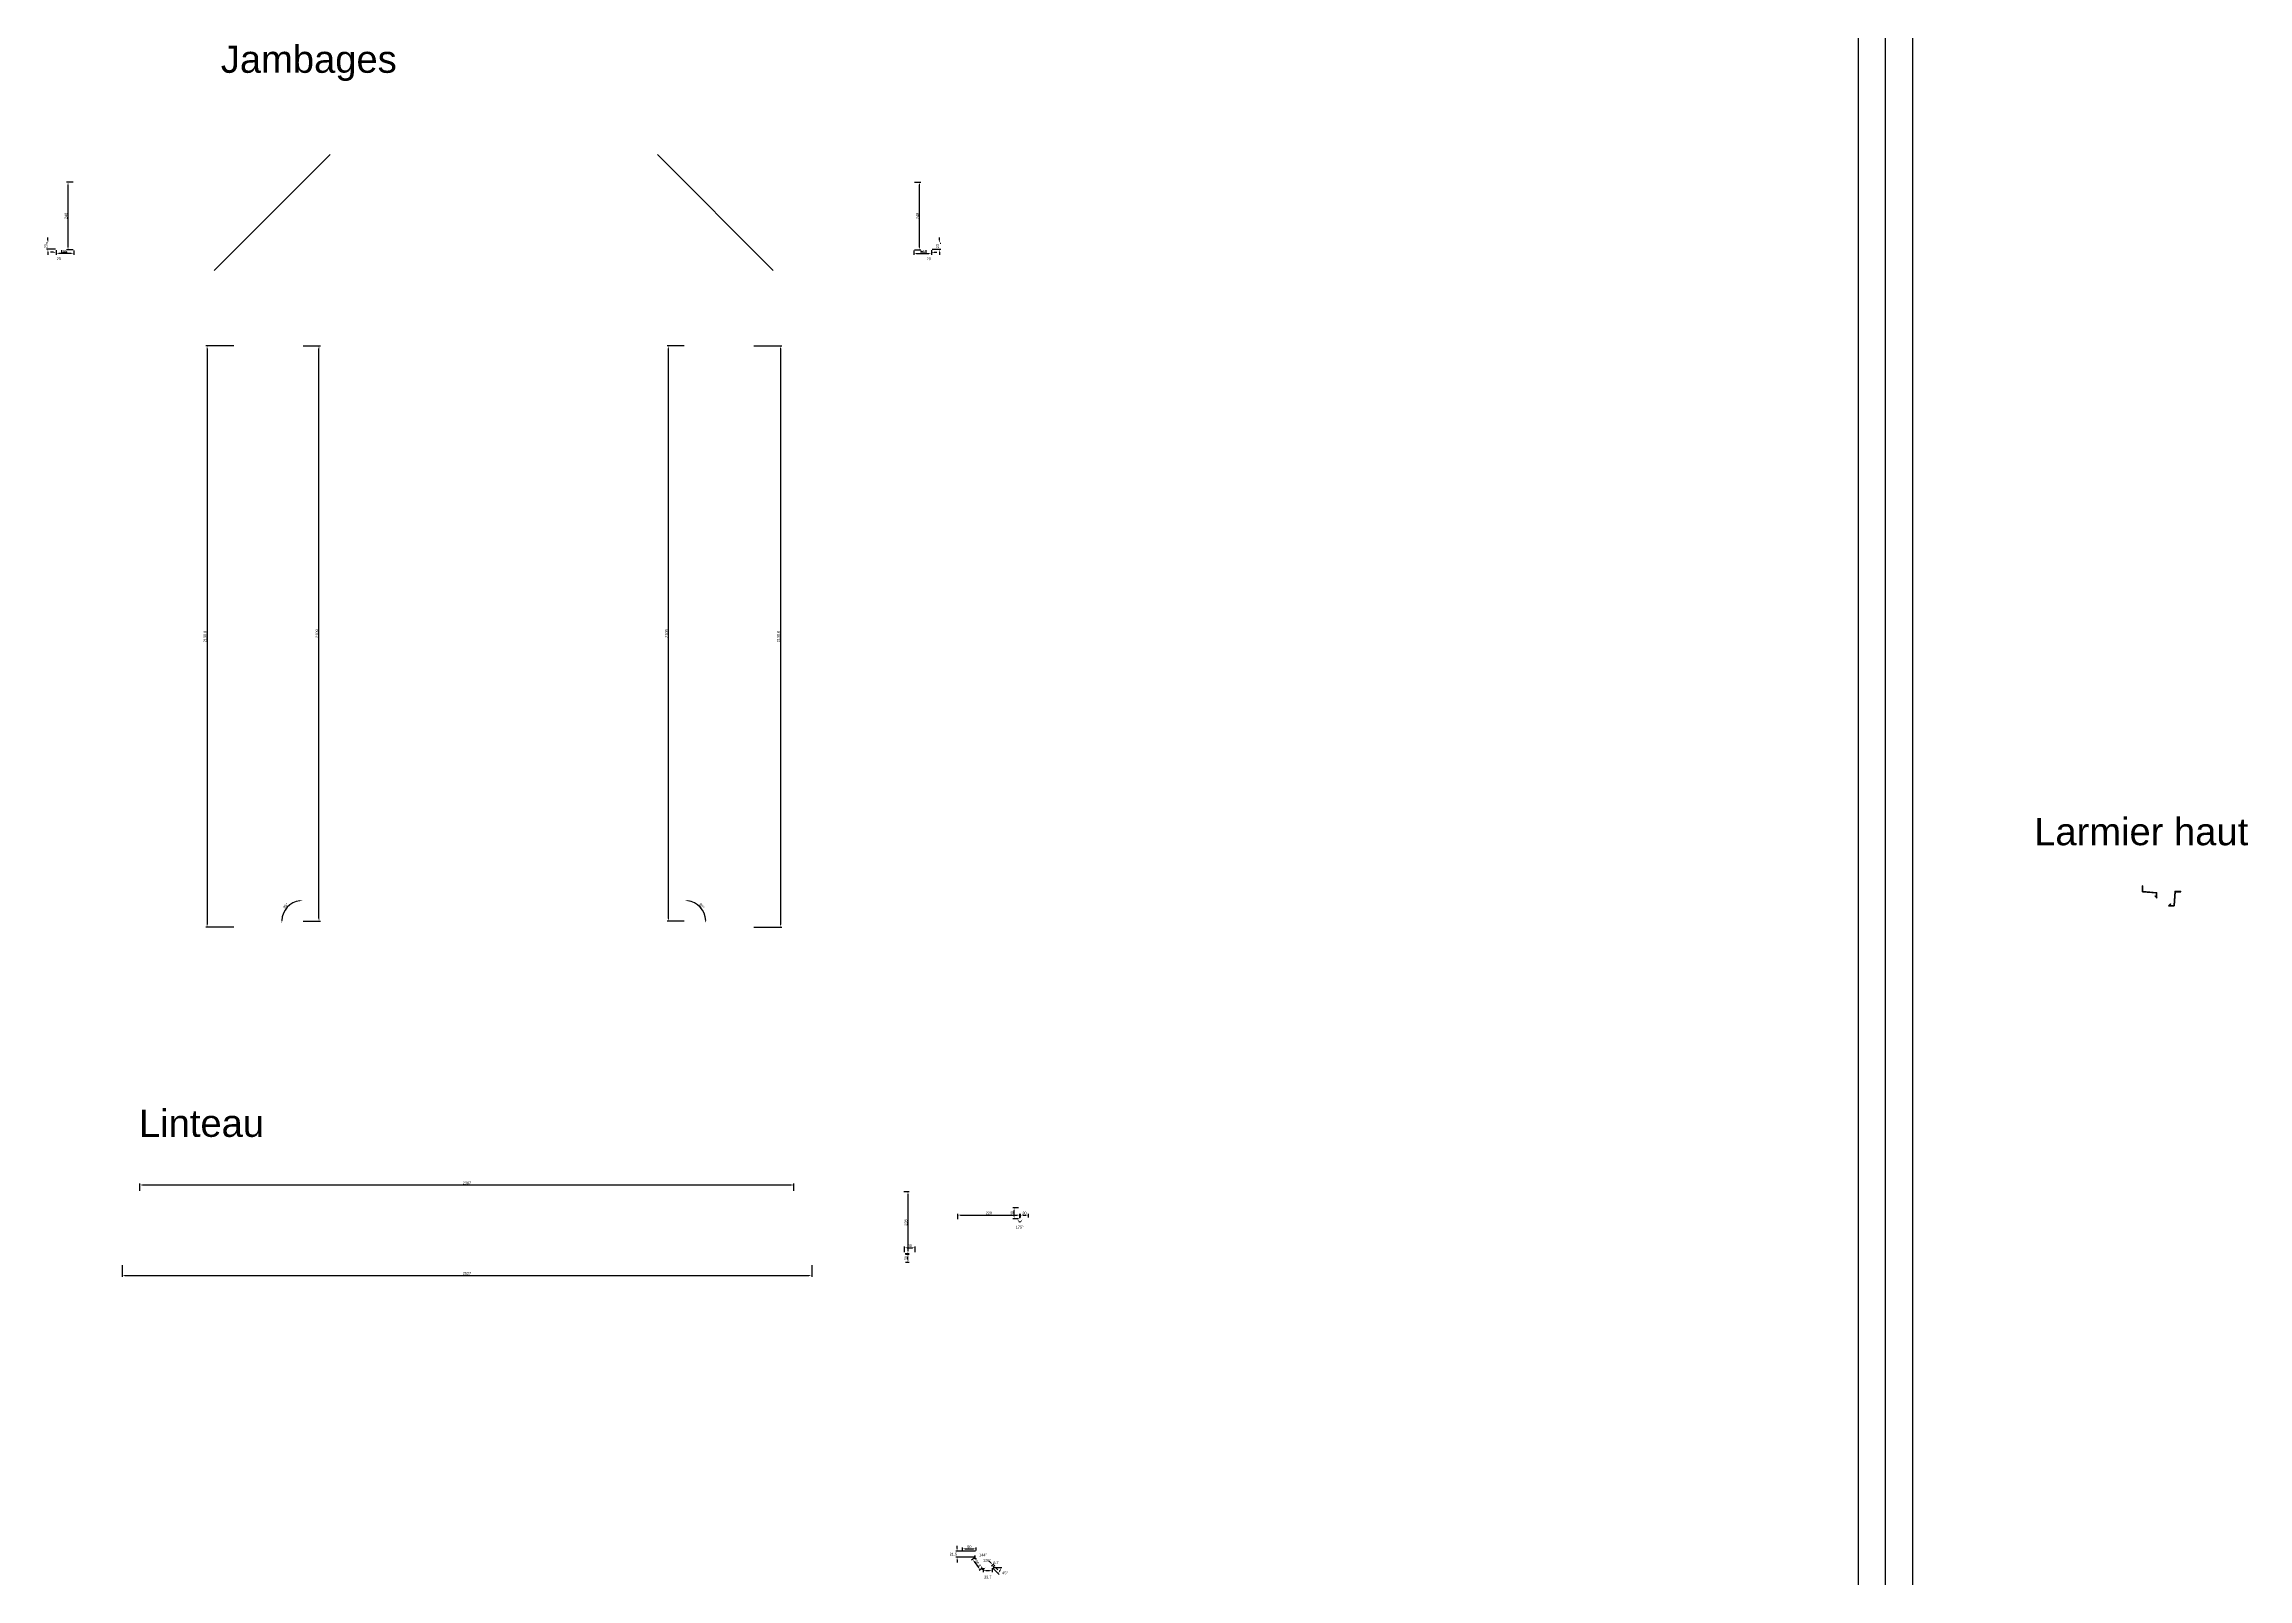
# Model space of a CAD drawing. Header units: millimetres. Extents: x -648 to 20580, y -6520 to 839.
# Drawn here: x -648 to 7427, y -6520 to -895 of the extents above; entities that cross this region are included whole.
import ezdxf

# ---------------------------------------------------------------- set-up
doc = ezdxf.new("R2010")
doc.units = ezdxf.units.MM
doc.layers.get('0').update_dxf_attribs({"lineweight": 25, "true_color": 0xffffff})
doc.layers.get('Defpoints').update_dxf_attribs({"true_color": 0xffffff})
doc.layers.add('Cotes', color=4, linetype='Continuous', lineweight=25, true_color=0x00ffff)
doc.layers.add('Option Bois Brule ... OptionRecalepinage ... Larmier', color=178, linetype='Continuous', lineweight=25, true_color=0x000000)
doc.styles.add('QCADDimTextStyle', font='txt')
doc.styles.add('textstyle12', font='')
doc.styles.add('textstyle13', font='')
doc.styles.add('textstyle14', font='')
doc.styles.get('textstyle12').set_extended_font_data('Liberation Sans')
doc.styles.get('textstyle13').set_extended_font_data('Liberation Sans')
doc.styles.get('textstyle14').set_extended_font_data('Liberation Sans')
doc.dimstyles.new('QCADDimStyle', dxfattribs={"dimtxt": 10, "dimasz": 10, "dimexe": 5, "dimexo": 2.5, "dimgap": 2.5, "dimtad": 1, "dimtoh": 1, "dimdec": 4, "dimzin": 0, "dimdsep": 46, "dimtxsty": 'QCADDimTextStyle', "dimcen": 0.09, "dimadec": 0, "dimazin": 0, "dimtfac": 1, "dimtdec": 4, "dimtofl": 0, "dimtmove": 0, "dimatfit": 3, "dimfxl": 1, "dimtolj": 1, "dimtzin": 0, "dimarcsym": 0})

# ---------------------------------------------------------------- blocks, each defined once
blk = doc.blocks.new('*D22')
at = {"layer": 'Cotes', "color": 0, "lineweight": -2}
for p, q in [((2633.7, -1614), (2633.7, -1604)), ((2606.2, -1647), (2638.7, -1647)), ((2633.7, -1657), (2633.7, -1667)), ((2636.2, -1624), (2638.7, -1624))]:
    blk.add_line(p, q, dxfattribs=at)
at = {"layer": 'Cotes', "color": 0}
for points in [[(2632, -1614), (2635.4, -1614), (2633.7, -1624)], [(2635.4, -1657), (2632, -1657), (2633.7, -1647)]]:
    blk.add_solid(points, dxfattribs=at)
at = {"layer": 'Defpoints', "color": 0}
for p in [(2603.7, -1647), (2633.7, -1624), (2633.7, -1624)]:
    blk.add_point(p, dxfattribs=at)
at = {"layer": 'Cotes', "color": 0, "insert": (2626.2, -1635.5), "char_height": 10, "attachment_point": 5, "rotation": 90, "style": 'QCADDimTextStyle'}
blk.add_mtext('\\A1;23', dxfattribs=at)
blk = doc.blocks.new('*D23')
at = {"layer": 'Cotes', "color": 0, "lineweight": -2}
for p, q in [((2541.2, -1400.5), (2565, -1400.5)), ((2560, -1638.5), (2560, -1410.5)), ((2541.2, -1648.5), (2565, -1648.5))]:
    blk.add_line(p, q, dxfattribs=at)
at = {"layer": 'Cotes', "color": 0}
for points in [[(2561.7, -1410.5), (2558.3, -1410.5), (2560, -1400.5)], [(2558.3, -1638.5), (2561.7, -1638.5), (2560, -1648.5)]]:
    blk.add_solid(points, dxfattribs=at)
at = {"layer": 'Defpoints', "color": 0}
for p in [(2538.7, -1400.5), (2560, -1400.5), (2538.7, -1648.5)]:
    blk.add_point(p, dxfattribs=at)
at = {"layer": 'Cotes', "color": 0, "insert": (2552.5, -1524.5), "char_height": 10, "attachment_point": 5, "rotation": 90, "style": 'QCADDimTextStyle'}
blk.add_mtext('\\A1;248', dxfattribs=at)
blk = doc.blocks.new('*D24')
at = {"layer": 'Cotes', "color": 0, "lineweight": -2}
for p, q in [((2538.7, -1651), (2538.7, -1667)), ((2548.7, -1662), (2593.7, -1662)), ((2603.7, -1652.5), (2603.7, -1667))]:
    blk.add_line(p, q, dxfattribs=at)
at = {"layer": 'Cotes', "color": 0}
for points in [[(2548.7, -1660.3), (2548.7, -1663.7), (2538.7, -1662)], [(2593.7, -1663.7), (2593.7, -1660.3), (2603.7, -1662)]]:
    blk.add_solid(points, dxfattribs=at)
at = {"layer": 'Defpoints', "color": 0}
for p in [(2538.7, -1648.5), (2603.7, -1650), (2603.7, -1662)]:
    blk.add_point(p, dxfattribs=at)
at = {"layer": 'Cotes', "color": 0, "insert": (2571.2, -1654.5), "char_height": 10, "attachment_point": 5, "style": 'QCADDimTextStyle'}
blk.add_mtext('\\A1;65', dxfattribs=at)
blk = doc.blocks.new('*D25')
at = {"layer": 'Cotes', "color": 0, "lineweight": -2}
for p, q in [((2573.7, -1658), (2563.7, -1658)), ((2583.7, -1649.5), (2583.7, -1663)), ((2603.7, -1649.5), (2603.7, -1663)), ((2613.7, -1658), (2623.7, -1658))]:
    blk.add_line(p, q, dxfattribs=at)
at = {"layer": 'Cotes', "color": 0}
for points in [[(2573.7, -1659.7), (2573.7, -1656.3), (2583.7, -1658)], [(2613.7, -1656.3), (2613.7, -1659.7), (2603.7, -1658)]]:
    blk.add_solid(points, dxfattribs=at)
at = {"layer": 'Defpoints', "color": 0}
for p in [(2583.7, -1647), (2583.7, -1658), (2603.7, -1647)]:
    blk.add_point(p, dxfattribs=at)
at = {"layer": 'Cotes', "color": 0, "insert": (2593.7, -1681.8), "char_height": 10, "attachment_point": 5, "style": 'QCADDimTextStyle'}
blk.add_mtext('\\A1;20', dxfattribs=at)
blk = doc.blocks.new('*D26')
at = {"layer": 'Cotes', "color": 0, "lineweight": -2}
for p, q in [((1698, -2001), (1635.5, -2001)), ((1640.5, -4100), (1640.5, -2011)), ((1698, -4110), (1635.5, -4110))]:
    blk.add_line(p, q, dxfattribs=at)
at = {"layer": 'Cotes', "color": 0}
for points in [[(1642.2, -2011), (1638.8, -2011), (1640.5, -2001)], [(1638.8, -4100), (1642.2, -4100), (1640.5, -4110)]]:
    blk.add_solid(points, dxfattribs=at)
at = {"layer": 'Defpoints', "color": 0}
for p in [(1640.5, -2001), (1700.5, -2001), (1700.5, -4110)]:
    blk.add_point(p, dxfattribs=at)
at = {"layer": 'Cotes', "color": 0, "insert": (1633, -3055.5), "char_height": 10, "attachment_point": 5, "rotation": 90, "style": 'QCADDimTextStyle'}
blk.add_mtext('\\A1;2109', dxfattribs=at)
blk = doc.blocks.new('*D27')
at = {"layer": 'Cotes', "color": 0, "lineweight": -2}
for p, q in [((1952.5, -2001), (2055.5, -2001)), ((2050.5, -2011), (2050.5, -4121.8)), ((1952.5, -4131.8), (2055.5, -4131.8))]:
    blk.add_line(p, q, dxfattribs=at)
at = {"layer": 'Cotes', "color": 0}
for points in [[(2052.2, -2011), (2048.8, -2011), (2050.5, -2001)], [(2048.8, -4121.8), (2052.2, -4121.8), (2050.5, -4131.8)]]:
    blk.add_solid(points, dxfattribs=at)
at = {"layer": 'Defpoints', "color": 0}
for p in [(1950, -2001), (1950, -4131.8), (2050.5, -4131.8)]:
    blk.add_point(p, dxfattribs=at)
at = {"layer": 'Cotes', "color": 0, "insert": (2043, -3066.4), "char_height": 10, "attachment_point": 5, "rotation": 90, "style": 'QCADDimTextStyle'}
blk.add_mtext('\\A1;2130.8', dxfattribs=at)
blk = doc.blocks.new('*D28')
at = {"layer": 'Cotes', "color": 0, "lineweight": -2}
blk.add_arc((1700.5, -4110), 76.2, 2.52872, 82.47128, dxfattribs=at)
at = {"layer": 'Cotes', "color": 0}
for points in [[(1710.6, -4032.8), (1710.4, -4036.2), (1700.5, -4033.8)], [(1774.9, -4106.6), (1778.2, -4106.7), (1776.4, -4116.6)]]:
    blk.add_solid(points, dxfattribs=at)
at = {"layer": 'Defpoints', "color": 0}
for p in [(1700.5, -3900.8), (1700.5, -4110), (1700.5, -4110), (1768.6, -4075.8), (1834, -4121.7)]:
    blk.add_point(p, dxfattribs=at)
at = {"layer": 'Cotes', "color": 0, "insert": (1762.4, -4053.3), "char_height": 10, "attachment_point": 5, "rotation": 312.5, "style": 'QCADDimTextStyle'}
blk.add_mtext('\\A1;95%%d', dxfattribs=at)
blk = doc.blocks.new('*D29')
at = {"layer": 'Cotes', "color": 0, "lineweight": -2}
for p, q in [((-603.7, -1652.5), (-603.7, -1667)), ((-548.7, -1662), (-593.7, -1662)), ((-538.7, -1651), (-538.7, -1667))]:
    blk.add_line(p, q, dxfattribs=at)
at = {"layer": 'Cotes', "color": 0}
for points in [[(-593.7, -1660.3), (-593.7, -1663.7), (-603.7, -1662)], [(-548.7, -1663.7), (-548.7, -1660.3), (-538.7, -1662)]]:
    blk.add_solid(points, dxfattribs=at)
at = {"layer": 'Defpoints', "color": 0}
for p in [(-603.7, -1650), (-603.7, -1662), (-538.7, -1648.5)]:
    blk.add_point(p, dxfattribs=at)
at = {"layer": 'Cotes', "color": 0, "insert": (-571.2, -1654.5), "char_height": 10, "attachment_point": 5, "style": 'QCADDimTextStyle'}
blk.add_mtext('\\A1;65', dxfattribs=at)
blk = doc.blocks.new('*D30')
at = {"layer": 'Cotes', "color": 0, "lineweight": -2}
for p, q in [((-613.7, -1658), (-623.7, -1658)), ((-603.7, -1649.5), (-603.7, -1663)), ((-583.7, -1649.5), (-583.7, -1663)), ((-573.7, -1658), (-563.7, -1658))]:
    blk.add_line(p, q, dxfattribs=at)
at = {"layer": 'Cotes', "color": 0}
for points in [[(-613.7, -1659.7), (-613.7, -1656.3), (-603.7, -1658)], [(-573.7, -1656.3), (-573.7, -1659.7), (-583.7, -1658)]]:
    blk.add_solid(points, dxfattribs=at)
at = {"layer": 'Defpoints', "color": 0}
for p in [(-603.7, -1647), (-583.7, -1647), (-583.7, -1658)]:
    blk.add_point(p, dxfattribs=at)
at = {"layer": 'Cotes', "color": 0, "insert": (-593.7, -1681.7), "char_height": 10, "attachment_point": 5, "style": 'QCADDimTextStyle'}
blk.add_mtext('\\A1;20', dxfattribs=at)
blk = doc.blocks.new('*D31')
at = {"layer": 'Cotes', "color": 0, "lineweight": -2}
for p, q in [((302, -2001), (364.5, -2001)), ((359.5, -4100), (359.5, -2011)), ((302, -4110), (364.5, -4110))]:
    blk.add_line(p, q, dxfattribs=at)
at = {"layer": 'Cotes', "color": 0}
for points in [[(361.2, -2011), (357.8, -2011), (359.5, -2001)], [(357.8, -4100), (361.2, -4100), (359.5, -4110)]]:
    blk.add_solid(points, dxfattribs=at)
at = {"layer": 'Defpoints', "color": 0}
for p in [(299.5, -2001), (359.5, -2001), (299.5, -4110)]:
    blk.add_point(p, dxfattribs=at)
at = {"layer": 'Cotes', "color": 0, "insert": (352, -3055.5), "char_height": 10, "attachment_point": 5, "rotation": 90, "style": 'QCADDimTextStyle'}
blk.add_mtext('\\A1;2109', dxfattribs=at)
blk = doc.blocks.new('*D32')
at = {"layer": 'Cotes', "color": 0, "lineweight": -2}
for p, q in [((47.5, -2001), (-55.5, -2001)), ((-50.5, -2011), (-50.5, -4121.8)), ((47.5, -4131.8), (-55.5, -4131.8))]:
    blk.add_line(p, q, dxfattribs=at)
at = {"layer": 'Cotes', "color": 0}
for points in [[(-48.8, -2011), (-52.2, -2011), (-50.5, -2001)], [(-52.2, -4121.8), (-48.8, -4121.8), (-50.5, -4131.8)]]:
    blk.add_solid(points, dxfattribs=at)
at = {"layer": 'Defpoints', "color": 0}
for p in [(50, -2001), (-50.5, -4131.8), (50, -4131.8)]:
    blk.add_point(p, dxfattribs=at)
at = {"layer": 'Cotes', "color": 0, "insert": (-58, -3066.4), "char_height": 10, "attachment_point": 5, "rotation": 90, "style": 'QCADDimTextStyle'}
blk.add_mtext('\\A1;2130.8', dxfattribs=at)
blk = doc.blocks.new('*D33')
at = {"layer": 'Cotes', "color": 0, "lineweight": -2}
for p, q in [((-633.7, -1614), (-633.7, -1604)), ((-636.2, -1624), (-638.7, -1624)), ((-606.2, -1647), (-638.7, -1647)), ((-633.7, -1657), (-633.7, -1667))]:
    blk.add_line(p, q, dxfattribs=at)
at = {"layer": 'Cotes', "color": 0}
for points in [[(-635.4, -1614), (-632, -1614), (-633.7, -1624)], [(-632, -1657), (-635.4, -1657), (-633.7, -1647)]]:
    blk.add_solid(points, dxfattribs=at)
at = {"layer": 'Defpoints', "color": 0}
for p in [(-633.7, -1624), (-633.7, -1624), (-603.7, -1647)]:
    blk.add_point(p, dxfattribs=at)
at = {"layer": 'Cotes', "color": 0, "insert": (-641.2, -1635.5), "char_height": 10, "attachment_point": 5, "rotation": 90, "style": 'QCADDimTextStyle'}
blk.add_mtext('\\A1;23', dxfattribs=at)
blk = doc.blocks.new('*D34')
at = {"layer": 'Cotes', "color": 0, "lineweight": -2}
blk.add_arc((299.5, -4110), 76.2, 97.52872, 177.47128, dxfattribs=at)
at = {"layer": 'Cotes', "color": 0}
for points in [[(289.6, -4036.2), (289.4, -4032.8), (299.5, -4033.8)], [(221.8, -4106.7), (225.1, -4106.6), (223.6, -4116.6)]]:
    blk.add_solid(points, dxfattribs=at)
at = {"layer": 'Defpoints', "color": 0}
for p in [(299.5, -3900.8), (259.5, -4045.2), (299.5, -4110), (299.5, -4110), (166, -4121.7)]:
    blk.add_point(p, dxfattribs=at)
at = {"layer": 'Cotes', "color": 0, "insert": (237.6, -4053.3), "char_height": 10, "attachment_point": 5, "rotation": 47.5, "style": 'QCADDimTextStyle'}
blk.add_mtext('\\A1;95%%d', dxfattribs=at)
blk = doc.blocks.new('*D35')
at = {"layer": 'Cotes', "color": 0, "lineweight": -2}
for p, q in [((-541.2, -1400.5), (-565, -1400.5)), ((-560, -1638.5), (-560, -1410.5)), ((-541.2, -1648.5), (-565, -1648.5))]:
    blk.add_line(p, q, dxfattribs=at)
at = {"layer": 'Cotes', "color": 0}
for points in [[(-558.3, -1410.5), (-561.7, -1410.5), (-560, -1400.5)], [(-561.7, -1638.5), (-558.3, -1638.5), (-560, -1648.5)]]:
    blk.add_solid(points, dxfattribs=at)
at = {"layer": 'Defpoints', "color": 0}
for p in [(-560, -1400.5), (-538.7, -1400.5), (-538.7, -1648.5)]:
    blk.add_point(p, dxfattribs=at)
at = {"layer": 'Cotes', "color": 0, "insert": (-567.5, -1524.5), "char_height": 10, "attachment_point": 5, "rotation": 90, "style": 'QCADDimTextStyle'}
blk.add_mtext('\\A1;248', dxfattribs=at)
blk = doc.blocks.new('LarmierHautBaie1_VueCoupe')
at = {"layer": 'Option Bois Brule ... OptionRecalepinage ... Larmier'}
for p, q in [((0, 0), (0, 21.4)), ((1.5, 21.4), (0, 21.4)), ((0, 0), (51.8, -4.5)), ((1.5, 1.4), (1.5, 21.4)), ((1.5, 1.4), (53.3, -3.2)), ((46.2, -16.1), (47.3, -15)), ((46.2, -16.1), (53.3, -23.2)), ((47.3, -15), (51.8, -19.5)), ((51.8, -19.5), (51.8, -4.5)), ((53.3, -23.2), (53.3, -3.2))]:
    blk.add_line(p, q, dxfattribs=at)
blk = doc.blocks.new('*D69')
at = {"layer": 'Cotes', "color": 0, "lineweight": -2}
for p, q in [((2717.4, -6416.3), (2717.4, -6405)), ((2727.4, -6410), (2757.4, -6410)), ((2767.4, -6416.3), (2767.4, -6405))]:
    blk.add_line(p, q, dxfattribs=at)
at = {"layer": 'Cotes', "color": 0}
for points in [[(2727.4, -6408.3), (2727.4, -6411.7), (2717.4, -6410)], [(2757.4, -6411.7), (2757.4, -6408.3), (2767.4, -6410)]]:
    blk.add_solid(points, dxfattribs=at)
at = {"layer": 'Defpoints', "color": 0}
for p in [(2717.4, -6418.8), (2767.4, -6410), (2767.4, -6418.8)]:
    blk.add_point(p, dxfattribs=at)
at = {"layer": 'Cotes', "color": 0, "insert": (2742.4, -6402.5), "char_height": 10, "attachment_point": 5, "style": 'QCADDimTextStyle'}
blk.add_mtext('\\A1;50', dxfattribs=at)
blk = doc.blocks.new('*D70')
at = {"layer": 'Cotes', "color": 0, "lineweight": -2}
for p, q in [((2764.9, -6418.8), (2692.8, -6418.8)), ((2764.9, -6440.3), (2692.8, -6440.3)), ((2697.8, -6408.8), (2697.8, -6398.8)), ((2697.8, -6450.3), (2697.8, -6460.3))]:
    blk.add_line(p, q, dxfattribs=at)
at = {"layer": 'Cotes', "color": 0}
for points in [[(2696.1, -6408.8), (2699.4, -6408.8), (2697.8, -6418.8)], [(2699.4, -6450.3), (2696.1, -6450.3), (2697.8, -6440.3)]]:
    blk.add_solid(points, dxfattribs=at)
at = {"layer": 'Defpoints', "color": 0}
for p in [(2697.8, -6440.3), (2767.4, -6418.8), (2767.4, -6440.3)]:
    blk.add_point(p, dxfattribs=at)
at = {"layer": 'Cotes', "color": 0, "insert": (2684, -6429.6), "char_height": 10, "attachment_point": 5, "style": 'QCADDimTextStyle'}
blk.add_mtext('\\A1;21.5', dxfattribs=at)
blk = doc.blocks.new('*D71')
at = {"layer": 'Cotes', "color": 0, "lineweight": -2}
for p, q in [((2763.9, -6442.3), (2750.7, -6451.7)), ((2760.6, -6456.9), (2776.2, -6478.7)), ((2791.1, -6480.3), (2778, -6489.7))]:
    blk.add_line(p, q, dxfattribs=at)
at = {"layer": 'Cotes', "color": 0}
for points in [[(2762, -6455.9), (2759.3, -6457.9), (2754.8, -6448.8)], [(2774.9, -6479.6), (2777.6, -6477.7), (2782, -6486.8)]]:
    blk.add_solid(points, dxfattribs=at)
at = {"layer": 'Defpoints', "color": 0}
for p in [(2765.9, -6440.8), (2782, -6486.8), (2793.1, -6478.8)]:
    blk.add_point(p, dxfattribs=at)
at = {"layer": 'Cotes', "color": 0, "insert": (2774.5, -6463.4), "char_height": 10, "attachment_point": 5, "rotation": 305.62791, "style": 'QCADDimTextStyle'}
blk.add_mtext('\\A1;46.8', dxfattribs=at)
blk = doc.blocks.new('*D72')
at = {"layer": 'Cotes', "color": 0, "lineweight": -2}
for p, q in [((2793.1, -6481.3), (2793.1, -6495)), ((2803.1, -6490), (2816.8, -6490)), ((2826.8, -6481.3), (2826.8, -6495))]:
    blk.add_line(p, q, dxfattribs=at)
at = {"layer": 'Cotes', "color": 0}
for points in [[(2803.1, -6488.3), (2803.1, -6491.7), (2793.1, -6490)], [(2816.8, -6491.7), (2816.8, -6488.3), (2826.8, -6490)]]:
    blk.add_solid(points, dxfattribs=at)
at = {"layer": 'Defpoints', "color": 0}
for p in [(2793.1, -6478.8), (2826.8, -6478.8), (2826.8, -6490)]:
    blk.add_point(p, dxfattribs=at)
at = {"layer": 'Cotes', "color": 0, "insert": (2810, -6513.8), "char_height": 10, "attachment_point": 5, "style": 'QCADDimTextStyle'}
blk.add_mtext('\\A1;33.7', dxfattribs=at)
blk = doc.blocks.new('*D73')
at = {"layer": 'Cotes', "color": 0, "lineweight": -2}
for p, q in [((2821, -6461), (2814, -6454)), ((2823.9, -6472.4), (2831.7, -6464.6)), ((2828.6, -6477.1), (2836.4, -6469.3)), ((2839.9, -6479.9), (2847, -6487))]:
    blk.add_line(p, q, dxfattribs=at)
at = {"layer": 'Cotes', "color": 0}
for points in [[(2819.9, -6462.2), (2822.2, -6459.9), (2828.1, -6468.1)], [(2841.1, -6478.7), (2838.7, -6481.1), (2832.8, -6472.8)]]:
    blk.add_solid(points, dxfattribs=at)
at = {"layer": 'Defpoints', "color": 0}
for p in [(2822.1, -6474.1), (2826.8, -6478.8), (2828.1, -6468.1)]:
    blk.add_point(p, dxfattribs=at)
at = {"layer": 'Cotes', "color": 0, "insert": (2840.2, -6460.7), "char_height": 10, "attachment_point": 5, "style": 'QCADDimTextStyle'}
blk.add_mtext('\\A1;6.7', dxfattribs=at)
blk = doc.blocks.new('*D74')
at = {"layer": 'Cotes', "color": 0, "lineweight": -2}
for start, end in [(116.21346, 210.92068), (184.70723, 279.41445)]:
    blk.add_arc((2767.4, -6440.3), 6.8, start, end, dxfattribs=at)
at = {"layer": 'Cotes', "color": 0}
for points in [[(2761.9, -6442), (2759.4, -6439.8), (2767.4, -6433.5)], [(2761.2, -6445.5), (2761.9, -6442.2), (2771.4, -6445.9)]]:
    blk.add_solid(points, dxfattribs=at)
at = {"layer": 'Defpoints', "color": 0}
for p in [(2767.4, -6427.6), (2767.4, -6440.3), (2767.4, -6440.3), (2774.2, -6441.1), (2775.7, -6452)]:
    blk.add_point(p, dxfattribs=at)
at = {"layer": 'Cotes', "color": 0, "insert": (2792.9, -6432.1), "char_height": 10, "attachment_point": 5, "style": 'QCADDimTextStyle'}
blk.add_mtext('\\A1;144%%d', dxfattribs=at)
blk = doc.blocks.new('*D75')
at = {"layer": 'Cotes', "color": 0, "lineweight": -2}
for start, end in [(202.25437, 278.88083), (206.74707, 283.37354)]:
    blk.add_arc((2793.9, -6477.3), 8.07, start, end, dxfattribs=at)
at = {"layer": 'Cotes', "color": 0}
for points in [[(2788, -6480.8), (2784.8, -6479.9), (2789.2, -6470.8)], [(2797.1, -6486.2), (2794.5, -6484.1), (2802, -6477.3)]]:
    blk.add_solid(points, dxfattribs=at)
at = {"layer": 'Defpoints', "color": 0}
for p in [(2785.8, -6466), (2793.9, -6477.3), (2793.9, -6477.3), (2799.9, -6471.9), (2808.2, -6477.3)]:
    blk.add_point(p, dxfattribs=at)
at = {"layer": 'Cotes', "color": 0, "insert": (2806.7, -6452.4), "char_height": 10, "attachment_point": 5, "style": 'QCADDimTextStyle'}
blk.add_mtext('\\A1;126%%d', dxfattribs=at)
blk = doc.blocks.new('*D76')
at = {"layer": 'Cotes', "color": 0, "lineweight": -2}
for p, q in [((2828.6, -6480.6), (2851.8, -6503.8)), ((2829.3, -6478.8), (2862.1, -6478.8))]:
    blk.add_line(p, q, dxfattribs=at)
blk.add_arc((2826.8, -6478.8), 30.3, 333.99352, 341.00648, dxfattribs=at)
at = {"layer": 'Cotes', "color": 0}
for points in [[(2852.7, -6491.1), (2855.4, -6493.1), (2848.2, -6500.3)], [(2857.1, -6489), (2853.8, -6488.4), (2857.1, -6478.8)]]:
    blk.add_solid(points, dxfattribs=at)
at = {"layer": 'Defpoints', "color": 0}
for p in [(2793.1, -6478.8), (2822.1, -6474.1), (2826.8, -6478.8), (2826.8, -6478.8), (2853.1, -6494)]:
    blk.add_point(p, dxfattribs=at)
at = {"layer": 'Cotes', "color": 0, "insert": (2873.3, -6498.1), "char_height": 10, "attachment_point": 5, "style": 'QCADDimTextStyle'}
blk.add_mtext('\\A1;45%%d', dxfattribs=at)
blk = doc.blocks.new('*D44')
at = {"layer": 'Cotes', "color": 0, "lineweight": -2}
for p, q in [((2700, -5202), (2700, -5181.9)), ((2710, -5186.9), (2918, -5186.9)), ((2928, -5197.5), (2928, -5181.9))]:
    blk.add_line(p, q, dxfattribs=at)
at = {"layer": 'Cotes', "color": 0}
for points in [[(2710, -5185.2), (2710, -5188.6), (2700, -5186.9)], [(2918, -5188.6), (2918, -5185.2), (2928, -5186.9)]]:
    blk.add_solid(points, dxfattribs=at)
at = {"layer": 'Defpoints', "color": 0}
for p in [(2700, -5204.5), (2928, -5186.9), (2928, -5200)]:
    blk.add_point(p, dxfattribs=at)
at = {"layer": 'Cotes', "color": 0, "insert": (2814, -5179.4), "char_height": 10, "attachment_point": 5, "style": 'QCADDimTextStyle'}
blk.add_mtext('\\A1;228', dxfattribs=at)
blk = doc.blocks.new('*D45')
at = {"layer": 'Cotes', "color": 0, "lineweight": -2}
for p, q in [((2922.5, -5160), (2901.6, -5160)), ((2922.5, -5200), (2901.6, -5200)), ((2906.6, -5190), (2906.6, -5170))]:
    blk.add_line(p, q, dxfattribs=at)
at = {"layer": 'Cotes', "color": 0}
for points in [[(2908.3, -5170), (2905, -5170), (2906.6, -5160)], [(2905, -5190), (2908.3, -5190), (2906.6, -5200)]]:
    blk.add_solid(points, dxfattribs=at)
at = {"layer": 'Defpoints', "color": 0}
for p in [(2906.6, -5160), (2925, -5160), (2925, -5200)]:
    blk.add_point(p, dxfattribs=at)
at = {"layer": 'Cotes', "color": 0, "insert": (2899.1, -5180), "char_height": 10, "attachment_point": 5, "rotation": 90, "style": 'QCADDimTextStyle'}
blk.add_mtext('\\A1;40', dxfattribs=at)
blk = doc.blocks.new('*D46')
at = {"layer": 'Cotes', "color": 0, "lineweight": -2}
for p, q in [((2502.5, -5100), (2522.6, -5100)), ((2517.6, -5110), (2517.6, -5318)), ((2507, -5328), (2522.6, -5328))]:
    blk.add_line(p, q, dxfattribs=at)
at = {"layer": 'Cotes', "color": 0}
for points in [[(2519.3, -5110), (2515.9, -5110), (2517.6, -5100)], [(2515.9, -5318), (2519.3, -5318), (2517.6, -5328)]]:
    blk.add_solid(points, dxfattribs=at)
at = {"layer": 'Defpoints', "color": 0}
for p in [(2500, -5100), (2504.5, -5328), (2517.6, -5328)]:
    blk.add_point(p, dxfattribs=at)
at = {"layer": 'Cotes', "color": 0, "insert": (2510.1, -5214), "char_height": 10, "attachment_point": 5, "rotation": 90, "style": 'QCADDimTextStyle'}
blk.add_mtext('\\A1;228', dxfattribs=at)
blk = doc.blocks.new('*D47')
at = {"layer": 'Cotes', "color": 0, "lineweight": -2}
for p, q in [((2504.5, -5322.5), (2504.5, -5301.6)), ((2514.5, -5306.6), (2534.5, -5306.6)), ((2544.5, -5322.5), (2544.5, -5301.6))]:
    blk.add_line(p, q, dxfattribs=at)
at = {"layer": 'Cotes', "color": 0}
for points in [[(2514.5, -5305), (2514.5, -5308.3), (2504.5, -5306.6)], [(2534.5, -5308.3), (2534.5, -5305), (2544.5, -5306.6)]]:
    blk.add_solid(points, dxfattribs=at)
at = {"layer": 'Defpoints', "color": 0}
for p in [(2504.5, -5325), (2544.5, -5306.6), (2544.5, -5325)]:
    blk.add_point(p, dxfattribs=at)
at = {"layer": 'Cotes', "color": 0, "insert": (2524.5, -5299.1), "char_height": 10, "attachment_point": 5, "style": 'QCADDimTextStyle'}
blk.add_mtext('\\A1;40', dxfattribs=at)
blk = doc.blocks.new('*D48')
at = {"layer": 'Cotes', "color": 0, "lineweight": -2}
for p, q in [((-362, -5370.5), (-362, -5413)), ((-352, -5408), (2155, -5408)), ((2165, -5370.5), (2165, -5413))]:
    blk.add_line(p, q, dxfattribs=at)
at = {"layer": 'Cotes', "color": 0}
for points in [[(-352, -5406.3), (-352, -5409.7), (-362, -5408)], [(2155, -5409.7), (2155, -5406.3), (2165, -5408)]]:
    blk.add_solid(points, dxfattribs=at)
at = {"layer": 'Defpoints', "color": 0}
for p in [(-362, -5368), (2165, -5368), (2165, -5408)]:
    blk.add_point(p, dxfattribs=at)
at = {"layer": 'Cotes', "color": 0, "insert": (901.5, -5400.5), "char_height": 10, "attachment_point": 5, "style": 'QCADDimTextStyle'}
blk.add_mtext('\\A1;2527', dxfattribs=at)
blk = doc.blocks.new('*D49')
at = {"layer": 'Cotes', "color": 0, "lineweight": -2}
for p, q in [((-297, -5097.5), (-297, -5071.4)), ((-287, -5076.4), (2090, -5076.4)), ((2100, -5097.5), (2100, -5071.4))]:
    blk.add_line(p, q, dxfattribs=at)
at = {"layer": 'Cotes', "color": 0}
for points in [[(-287, -5074.8), (-287, -5078.1), (-297, -5076.4)], [(2090, -5078.1), (2090, -5074.8), (2100, -5076.4)]]:
    blk.add_solid(points, dxfattribs=at)
at = {"layer": 'Defpoints', "color": 0}
for p in [(2100, -5076.4), (-297, -5100), (2100, -5100)]:
    blk.add_point(p, dxfattribs=at)
at = {"layer": 'Cotes', "color": 0, "insert": (901.5, -5068.9), "char_height": 10, "attachment_point": 5, "style": 'QCADDimTextStyle'}
blk.add_mtext('\\A1;2397', dxfattribs=at)
blk = doc.blocks.new('*D50')
at = {"layer": 'Cotes', "color": 0, "lineweight": -2}
blk.add_arc((2928.1, -5201.5), 9.57, 242.99946, 292.00054, dxfattribs=at)
at = {"layer": 'Cotes', "color": 0}
for points in [[(2925.1, -5209.2), (2922.3, -5210.9), (2918.5, -5201.5)], [(2933, -5211.4), (2930.3, -5209.4), (2937.6, -5202.3)]]:
    blk.add_solid(points, dxfattribs=at)
at = {"layer": 'Defpoints', "color": 0}
for p in [(2902.3, -5201.5), (2923, -5209.6), (2928, -5201.5), (2928.1, -5201.5), (2947.5, -5203.2)]:
    blk.add_point(p, dxfattribs=at)
at = {"layer": 'Cotes', "color": 0, "insert": (2926.8, -5231), "char_height": 10, "attachment_point": 5, "style": 'QCADDimTextStyle'}
blk.add_mtext('\\A1;175%%d', dxfattribs=at)
blk = doc.blocks.new('*D67')
at = {"layer": 'Cotes', "color": 0, "lineweight": -2}
for p, q in [((2508.5, -5329.5), (2522.6, -5329.5)), ((2508.5, -5359.5), (2522.6, -5359.5)), ((2517.6, -5349.5), (2517.6, -5339.5))]:
    blk.add_line(p, q, dxfattribs=at)
at = {"layer": 'Cotes', "color": 0}
for points in [[(2519.3, -5339.5), (2515.9, -5339.5), (2517.6, -5329.5)], [(2515.9, -5349.5), (2519.3, -5349.5), (2517.6, -5359.5)]]:
    blk.add_solid(points, dxfattribs=at)
at = {"layer": 'Defpoints', "color": 0}
for p in [(2506, -5329.5), (2517.6, -5329.5), (2506, -5359.5)]:
    blk.add_point(p, dxfattribs=at)
at = {"layer": 'Cotes', "color": 0, "insert": (2510.1, -5344.5), "char_height": 10, "attachment_point": 5, "rotation": 90, "style": 'QCADDimTextStyle'}
blk.add_mtext('\\A1;30', dxfattribs=at)
blk = doc.blocks.new('*D68')
at = {"layer": 'Cotes', "color": 0, "lineweight": -2}
for p, q in [((2929.5, -5196), (2929.5, -5181.9)), ((2939.5, -5186.9), (2949.5, -5186.9)), ((2959.5, -5196), (2959.5, -5181.9))]:
    blk.add_line(p, q, dxfattribs=at)
at = {"layer": 'Cotes', "color": 0}
for points in [[(2939.5, -5185.2), (2939.5, -5188.6), (2929.5, -5186.9)], [(2949.5, -5188.6), (2949.5, -5185.2), (2959.5, -5186.9)]]:
    blk.add_solid(points, dxfattribs=at)
at = {"layer": 'Defpoints', "color": 0}
for p in [(2929.5, -5198.5), (2959.5, -5186.9), (2959.5, -5198.5)]:
    blk.add_point(p, dxfattribs=at)
at = {"layer": 'Cotes', "color": 0, "insert": (2944.5, -5179.4), "char_height": 10, "attachment_point": 5, "style": 'QCADDimTextStyle'}
blk.add_mtext('\\A1;30', dxfattribs=at)

msp = doc.modelspace()

# ---------------------------------------------------------------- linework, layer by layer
for p, q in [((400, -1300), (-24.26, -1724.26)), ((1600, -1300), (2024.26, -1724.26))]:
    msp.add_line(p, q)
for p in [(6000, 0), (6100, 0), (6200, 0)]:
    msp.add_xline(p, (0, 1))

# ---------------------------------------------------------------- block references
at = {"layer": 'Option Bois Brule ... OptionRecalepinage ... Larmier'}
msp.add_blockref('LarmierHautBaie1_VueCoupe', (7040.92, -4001.37), dxfattribs=at)
at = {"layer": 'Option Bois Brule ... OptionRecalepinage ... Larmier', "rotation": 270}
msp.add_blockref('LarmierHautBaie1_VueCoupe', (7160, -4000), dxfattribs=at)

# ---------------------------------------------------------------- texts
at = {"char_height": 100, "attachment_point": 1}
for s, insert, style in [('Jambages', (0, -900), 'textstyle12'), ('Larmier haut', (6644.36, -3731.11), 'textstyle14'), ('Linteau', (-300, -4800), 'textstyle13')]:
    msp.add_mtext(s, dxfattribs=dict(at, insert=insert, style=style))

# ---------------------------------------------------------------- dimensions: what is measured, and where the dimension line sits
at = {"layer": 'Cotes'}
for base, p1, p2, angle, picture, middle in [((-560, -1400.5), (-538.7, -1648.5), (-538.7, -1400.5), 90, '*D35', (-567.5, -1524.5)), ((2560, -1400.5), (2538.7, -1648.5), (2538.7, -1400.5), 90, '*D23', (2552.5, -1524.5)), ((-633.7, -1624), (-603.7, -1647), (-633.7, -1624), 90, '*D33', (-641.2, -1635.5)), ((2633.7, -1624), (2603.7, -1647), (2633.7, -1624), 90, '*D22', (2626.2, -1635.5)), ((-583.7, -1658), (-603.7, -1647), (-583.7, -1647), 180, '*D30', (-593.7, -1681.75)), ((-603.7, -1662), (-538.7, -1648.5), (-603.7, -1650), 180, '*D29', (-571.2, -1654.5)), ((-50.5, -4131.83), (50, -2001), (50, -4131.83), 90, '*D32', (-58, -3066.41)), ((359.5, -2001), (299.5, -4110), (299.5, -2001), 90, '*D31', (352, -3055.5)), ((1640.5, -2001), (1700.5, -4110), (1700.5, -2001), 90, '*D26', (1633, -3055.5)), ((2050.5, -4131.83), (1950, -2001), (1950, -4131.83), 90, '*D27', (2043, -3066.41)), ((2517.59, -5328), (2500, -5100), (2504.5, -5328), 270, '*D46', (2510.09, -5214)), ((2906.65, -5160), (2925, -5200), (2925, -5160), 90, '*D45', (2899.15, -5180)), ((2517.59, -5329.5), (2506, -5359.5), (2506, -5329.5), 90, '*D67', (2510.09, -5344.5)), ((2697.76, -6440.35), (2767.4, -6418.83), (2767.4, -6440.35), 90, '*D70', (2684.01, -6429.59))]:
    dim = msp.add_linear_dim(base=base, p1=p1, p2=p2, angle=angle, dimstyle='QCADDimStyle', override={"dimtxt": 10, "dimasz": 10, "dimexe": 5, "dimexo": 2.5, "dimgap": 2.5, "dimdec": 1, "dimzin": 8, "dimclrd": 0, "dimclre": 0, "dimclrt": 0, "dimazin": 2, "dimtmove": 2}, dxfattribs=at)
    dim.commit()
    dim.dimension.update_dxf_attribs({"geometry": picture, "text_midpoint": middle})
for base, p1, p2, picture, middle in [((2603.7, -1662), (2538.7, -1648.5), (2603.7, -1650), '*D24', (2571.2, -1654.5)), ((2583.7, -1658), (2603.7, -1647), (2583.7, -1647), '*D25', (2593.7, -1681.75)), ((2100, -5076.42), (-297, -5100), (2100, -5100), '*D49', (901.5, -5068.92)), ((2928, -5186.91), (2700, -5204.5), (2928, -5200), '*D44', (2814, -5179.41)), ((2959.5, -5186.91), (2929.5, -5198.5), (2959.5, -5198.5), '*D68', (2944.5, -5179.41)), ((2544.5, -5306.65), (2504.5, -5325), (2544.5, -5325), '*D47', (2524.5, -5299.15)), ((2165, -5407.98), (-362, -5367.97), (2165, -5367.97), '*D48', (901.5, -5400.48)), ((2767.4, -6410), (2717.4, -6418.83), (2767.4, -6418.83), '*D69', (2742.4, -6402.5)), ((2826.82, -6490), (2793.13, -6478.83), (2826.82, -6478.83), '*D72', (2809.97, -6513.75))]:
    dim = msp.add_linear_dim(base=base, p1=p1, p2=p2, dimstyle='QCADDimStyle', override={"dimtxt": 10, "dimasz": 10, "dimexe": 5, "dimexo": 2.5, "dimgap": 2.5, "dimdec": 1, "dimzin": 8, "dimclrd": 0, "dimclre": 0, "dimclrt": 0, "dimazin": 2, "dimtmove": 2}, dxfattribs=at)
    dim.commit()
    dim.dimension.update_dxf_attribs({"geometry": picture, "text_midpoint": middle})
for base, line1, line2, picture, middle in [((259.52, -4045.18), ((299.5, -3900.77), (299.5, -4110)), ((299.5, -4110), (165.97, -4121.68)), '*D34', (237.65, -4053.32)), ((1768.56, -4075.82), ((1700.5, -3900.77), (1700.5, -4110)), ((1700.5, -4110), (1834.03, -4121.68)), '*D28', (1762.35, -4053.32)), ((2923.04, -5209.64), ((2902.28, -5201.5), (2928.13, -5201.5)), ((2928, -5201.49), (2947.46, -5203.2)), '*D50', (2926.78, -5231.04)), ((2774.16, -6441.09), ((2767.4, -6427.64), (2767.4, -6440.35)), ((2767.4, -6440.35), (2775.74, -6451.98)), '*D74', (2792.91, -6432.15)), ((2799.91, -6471.95), ((2785.78, -6465.99), (2793.9, -6477.33)), ((2793.9, -6477.33), (2808.21, -6477.33)), '*D75', (2806.73, -6452.36)), ((2853.06, -6493.98), ((2793.13, -6478.83), (2826.82, -6478.83)), ((2826.82, -6478.83), (2822.11, -6474.12)), '*D76', (2873.29, -6498.08))]:
    dim = msp.add_angular_dim_2l(base=base, line1=line1, line2=line2, dimstyle='QCADDimStyle', override={"dimtxt": 10, "dimasz": 10, "dimexe": 5, "dimexo": 2.5, "dimgap": 2.5, "dimdec": 1, "dimzin": 8, "dimclrd": 0, "dimclre": 0, "dimclrt": 0, "dimazin": 2, "dimtmove": 2}, dxfattribs=at)
    dim.commit()
    dim.dimension.update_dxf_attribs({"geometry": picture, "text_midpoint": middle})
for p1, p2, distance, picture, middle in [((2765.9011, -6440.8289), (2793.1344, -6478.8289), -13.661, '*D71', (2774.51, -6463.4179)), ((2826.82, -6478.83), (2822.11, -6474.12), -8.49, '*D73', (2840.19, -6460.75))]:
    dim = msp.add_aligned_dim(p1=p1, p2=p2, distance=distance, dimstyle='QCADDimStyle', override={"dimtxt": 10, "dimasz": 10, "dimexe": 5, "dimexo": 2.5, "dimgap": 2.5, "dimdec": 1, "dimzin": 8, "dimclrd": 0, "dimclre": 0, "dimclrt": 0, "dimazin": 2, "dimtmove": 2}, dxfattribs=at)
    dim.commit()
    dim.dimension.update_dxf_attribs({"geometry": picture, "text_midpoint": middle})

doc.saveas('drawing.dxf')
